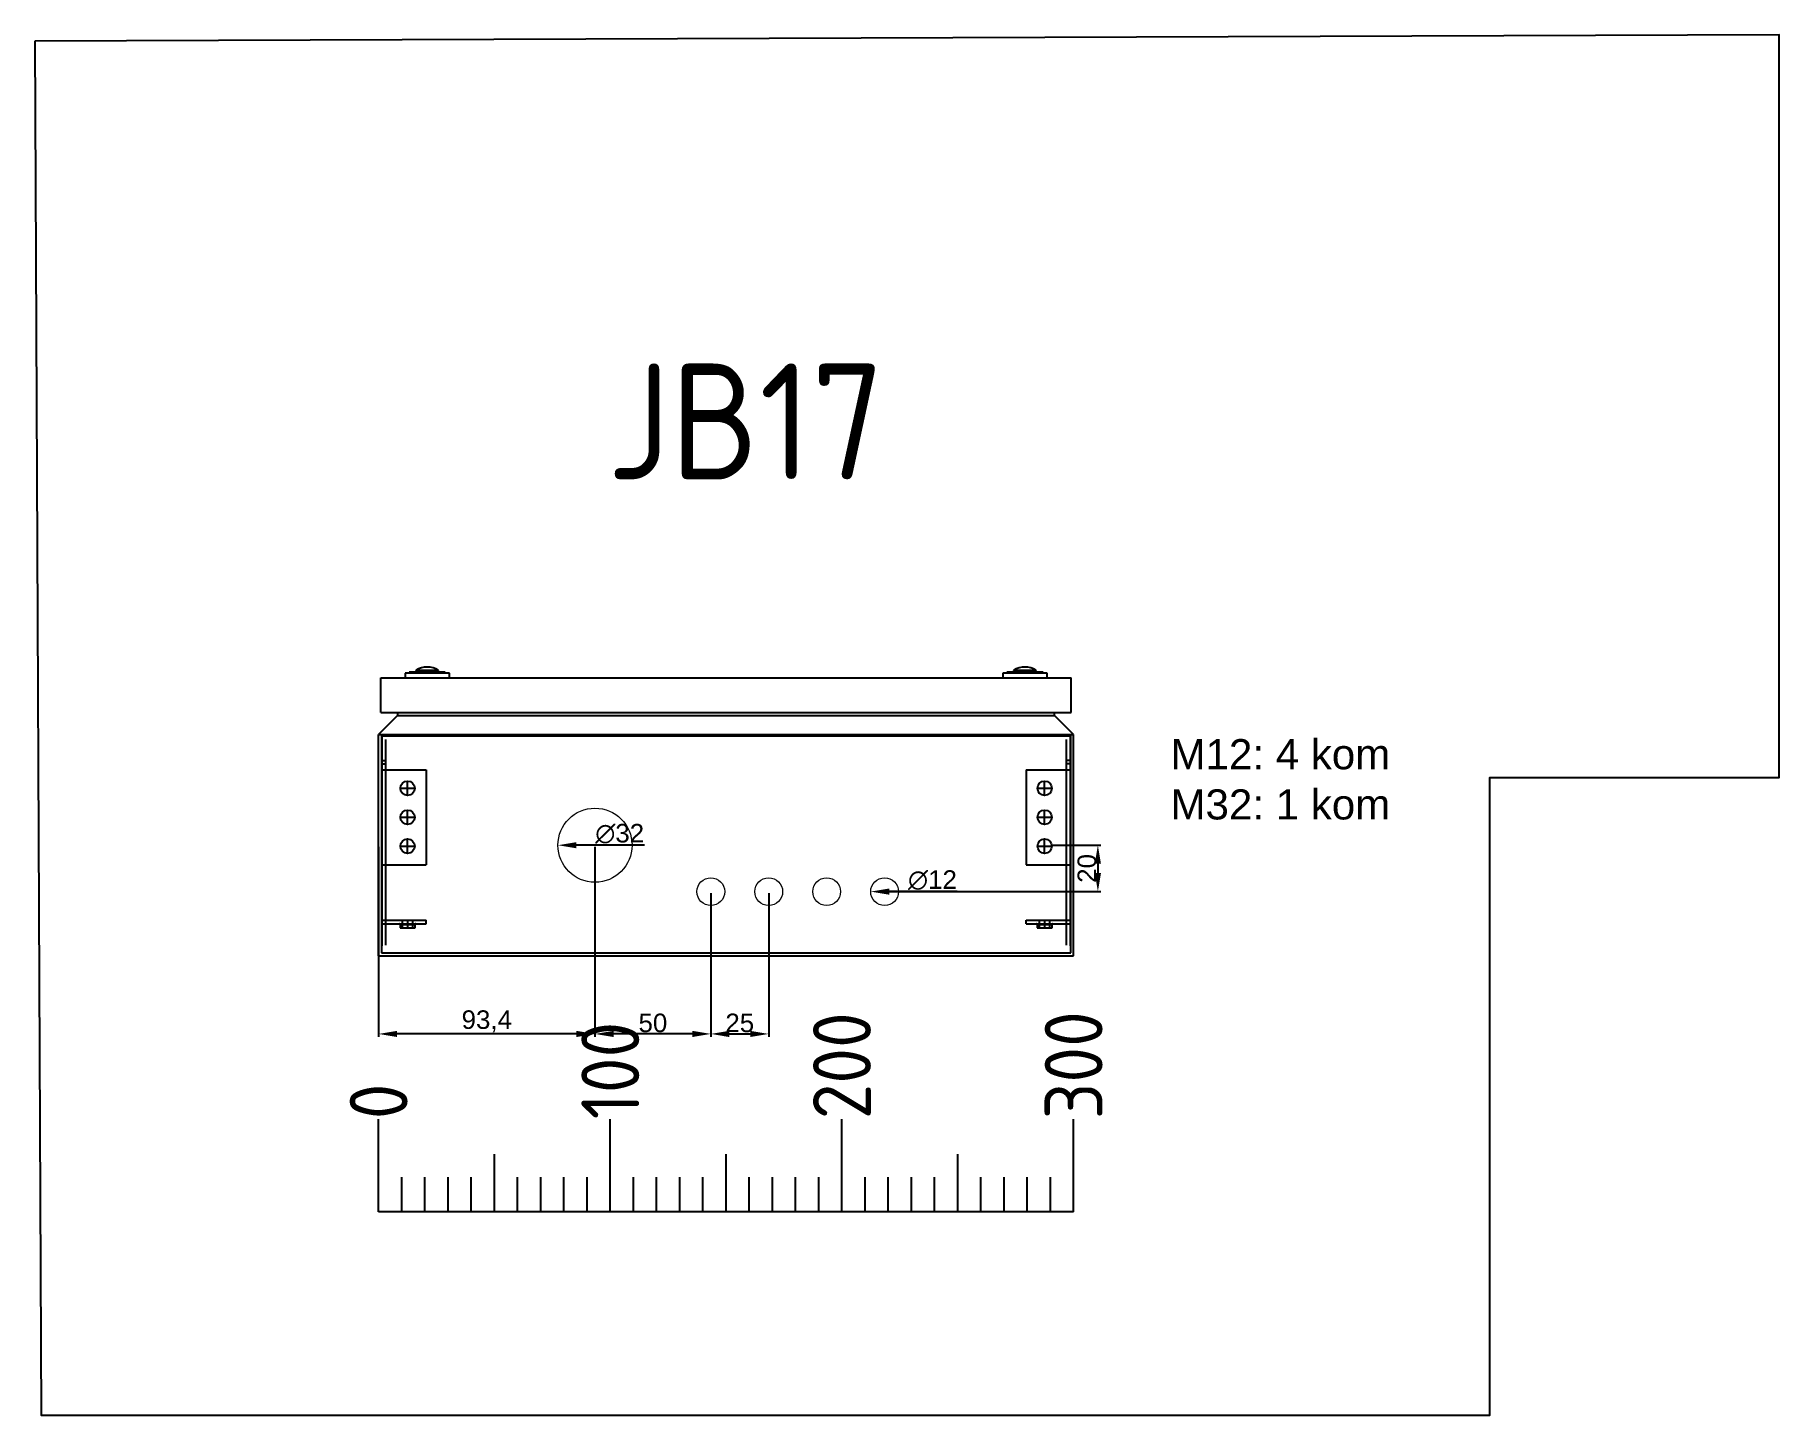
# Model space of a CAD drawing. Header units: millimetres. Extents: x 46697 to 51381, y 25488 to 34806.
# Drawn here: x 50603 to 51356, y 25490 to 26086 of the extents above; entities that cross this region are included whole.
import ezdxf
from ezdxf.enums import TextEntityAlignment as Align

# ---------------------------------------------------------------- set-up
doc = ezdxf.new("R2010")
doc.units = ezdxf.units.MM
doc.layers.add('! NO PLOT !', color=7, linetype='Continuous', true_color=0xff75dd, plot=False)
doc.layers.add('000-KOTIRANJE', color=254, linetype='Continuous', lineweight=5)
doc.layers.add('000-PI-Oprema', color=30, linetype='Continuous', lineweight=5)
doc.layers.add('000-PI-ORMAR', color=51, linetype='Continuous')
doc.layers.add('AUT_TEXT', color=7, linetype='Continuous')
doc.styles.add('PI0', font='isocpeur.ttf', dxfattribs={"width": 0.9})
doc.styles.get("Standard").update_dxf_attribs({"font": 'arial.ttf'})
doc.dimstyles.new('ISO-25-lb', dxfattribs={"dimtxt": 8, "dimasz": 8, "dimexe": 1.25, "dimexo": 0.625, "dimtad": 1, "dimdec": 1, "dimtxsty": 'Standard', "dimcen": 5, "dimadec": 0, "dimazin": 0, "dimtfac": 1, "dimtdec": 1, "dimtmove": 0, "dimatfit": 3, "dimfxl": 1, "dimarcsym": 0})

msp = doc.modelspace()

# ---------------------------------------------------------------- texts
at = {"color": 7, "style": 'PI0', "width": 0.9}
for s, p in [('200', (50951.58, 25617.79)), ('300', (51051.58, 25617.79)), ('100', (50851.58, 25617.79)), ('0', (50751.58, 25617.79))]:
    msp.add_text(s, height=25, rotation=90, dxfattribs=at).set_placement(p, align=Align.MIDDLE_LEFT)
at = {"layer": 'AUT_TEXT', "style": 'PI0', "width": 0.9}
msp.add_text('JB17', height=50, dxfattribs=at).set_placement((50910.12, 25919.05), align=Align.MIDDLE)
at = {"layer": 'AUT_TEXT', "ltscale": 0.25, "insert": (51093.4, 25781.88), "char_height": 13, "attachment_point": 1}
msp.add_mtext_dynamic_manual_height_columns('M12: 4 kom\\PM32: 1 kom', width=120.332, gutter_width=121.68, heights=[105.84], dxfattribs=at)

# ---------------------------------------------------------------- blocks, each defined once
blk = doc.blocks.new('1567.000')
at = {"layer": '! NO PLOT !'}
for p, q in [((49501.52, 33843.04), (49501.52, 33749.29)), ((49501.52, 33843.04), (49799.02, 33843.04)), ((49501.77, 33752.39), (49501.77, 33842.89)), ((49503.27, 33841.39), (49503.27, 33752.65)), ((49797.27, 33752.65), (49797.27, 33841.39)), ((49798.77, 33842.89), (49798.77, 33752.39)), ((49799.02, 33749.29), (49799.02, 33843.04)), ((49501.77, 33832.39), (49503.27, 33832.39)), ((49501.77, 33830.89), (49503.27, 33830.89)), ((49501.77, 33828.39), (49520.77, 33828.39)), ((49520.77, 33828.39), (49520.77, 33787.39)), ((49779.77, 33828.39), (49798.77, 33828.39)), ((49779.77, 33828.39), (49779.77, 33787.39)), ((49798.77, 33832.39), (49797.27, 33832.39)), ((49798.77, 33830.89), (49797.27, 33830.89)), ((49512.77, 33817.13), (49512.77, 33823.64)), ((49787.77, 33817.13), (49787.77, 33823.64)), ((49509.51, 33820.39), (49516.02, 33820.39)), ((49784.51, 33820.39), (49791.02, 33820.39)), ((49509.51, 33807.89), (49516.02, 33807.89)), ((49512.77, 33804.63), (49512.77, 33811.14)), ((49784.51, 33807.89), (49791.02, 33807.89)), ((49787.77, 33804.63), (49787.77, 33811.14)), ((49512.77, 33792.13), (49512.77, 33798.64)), ((49787.77, 33792.13), (49787.77, 33798.64)), ((49509.51, 33795.39), (49516.02, 33795.39)), ((49784.51, 33795.39), (49791.02, 33795.39)), ((49501.77, 33787.39), (49520.77, 33787.39)), ((49779.77, 33787.39), (49798.77, 33787.39)), ((49501.77, 33763.39), (49520.77, 33763.39)), ((49501.77, 33761.89), (49520.77, 33761.89)), ((49509.52, 33761.59), (49509.52, 33760.19)), ((49509.52, 33761.59), (49516.02, 33761.59)), ((49510.47, 33763.39), (49510.47, 33760.19)), ((49512.77, 33763.55), (49512.77, 33760.03)), ((49515.07, 33760.19), (49515.07, 33763.39)), ((49516.02, 33760.19), (49516.02, 33761.59)), ((49520.77, 33761.89), (49520.77, 33763.39)), ((49779.77, 33763.39), (49798.77, 33763.39)), ((49779.77, 33761.89), (49779.77, 33763.39)), ((49779.77, 33761.89), (49798.77, 33761.89)), ((49784.52, 33761.59), (49784.52, 33760.19)), ((49784.52, 33761.59), (49791.02, 33761.59)), ((49785.47, 33763.39), (49785.47, 33760.19)), ((49787.77, 33763.55), (49787.77, 33760.03)), ((49790.07, 33760.19), (49790.07, 33763.39)), ((49791.02, 33760.19), (49791.02, 33761.59)), ((49509.52, 33760.19), (49516.02, 33760.19)), ((49784.52, 33760.19), (49791.02, 33760.19)), ((49501.52, 33749.29), (49799.02, 33749.29))]:
    blk.add_line(p, q, dxfattribs=at)
for centre in [(49512.77, 33820.39), (49787.77, 33820.39), (49512.77, 33807.89), (49787.77, 33807.89), (49512.77, 33795.39), (49787.77, 33795.39)]:
    blk.add_circle(centre, 3.1, dxfattribs=at)
for centre, start, end in [((49509.22, 33761.59), 0, 90), ((49516.32, 33761.59), 90, 180), ((49784.22, 33761.59), 0, 90), ((49791.32, 33761.59), 90, 180)]:
    blk.add_arc(centre, 0.3, start, end, dxfattribs=at)
at = {"layer": '000-PI-ORMAR'}
for p, q in [((49501.27, 33868.04), (49799.27, 33868.04)), ((49501.27, 33853.04), (49501.27, 33868.04)), ((49511.67, 33870.14), (49511.67, 33868.04)), ((49530.87, 33870.14), (49511.67, 33870.14)), ((49513.47, 33870.54), (49513.47, 33870.14)), ((49529.07, 33870.54), (49513.47, 33870.54)), ((49516.37, 33871.27), (49516.37, 33870.54)), ((49526.17, 33871.27), (49516.37, 33871.27)), ((49526.17, 33870.54), (49526.17, 33871.27)), ((49529.07, 33870.14), (49529.07, 33870.54)), ((49530.87, 33868.04), (49530.87, 33870.14)), ((49769.67, 33870.14), (49769.67, 33868.04)), ((49788.87, 33870.14), (49769.67, 33870.14)), ((49771.47, 33870.54), (49771.47, 33870.14)), ((49787.07, 33870.54), (49771.47, 33870.54)), ((49774.37, 33871.27), (49774.37, 33870.54)), ((49784.17, 33871.27), (49774.37, 33871.27)), ((49784.17, 33870.54), (49784.17, 33871.27)), ((49787.07, 33870.14), (49787.07, 33870.54)), ((49788.87, 33868.04), (49788.87, 33870.14)), ((49799.27, 33853.04), (49799.27, 33868.04)), ((49508.47, 33851.76), (49500.27, 33843.56)), ((49501.27, 33853.04), (49799.27, 33853.04)), ((49508.47, 33853.04), (49508.47, 33851.76)), ((49508.47, 33851.76), (49792.07, 33851.76)), ((49792.07, 33851.76), (49792.07, 33853.04)), ((49800.27, 33843.56), (49792.07, 33851.76)), ((49500.27, 33748.04), (49500.27, 33843.56)), ((49500.27, 33843.56), (49800.27, 33843.56)), ((49800.27, 33748.04), (49800.27, 33843.56)), ((49500.27, 33748.04), (49800.27, 33748.04))]:
    blk.add_line(p, q, dxfattribs=at)
for centre in [(49521.27, 33863.72), (49779.27, 33863.72)]:
    blk.add_arc(centre, 9, 57.01329, 122.98671, dxfattribs=at)
blk = doc.blocks.new('*D465')
at = {"layer": '000-KOTIRANJE', "color": 0, "linetype": 'Continuous', "lineweight": -2, "ltscale": 0.25, "transparency": 16777216}
for p, q in [((50751.58, 25735.46), (50751.58, 25653.38)), ((50844.98, 25735.46), (50844.98, 25653.38)), ((50836.98, 25654.63), (50759.58, 25654.63))]:
    blk.add_line(p, q, dxfattribs=at)
at = {"layer": '000-KOTIRANJE', "color": 0, "ltscale": 0.25, "transparency": 16777216}
for points in [[(50759.58, 25655.96), (50759.58, 25653.29), (50751.58, 25654.63)], [(50836.98, 25655.96), (50836.98, 25653.29), (50844.98, 25654.63)]]:
    blk.add_solid(points, dxfattribs=at)
at = {"layer": 'Defpoints', "color": 0, "ltscale": 0.25, "transparency": 16777216}
for p in [(50751.58, 25736.09), (50844.98, 25736.09), (50751.58, 25654.63)]:
    blk.add_point(p, dxfattribs=at)
at = {"layer": '000-KOTIRANJE', "color": 0, "ltscale": 0.25, "transparency": 16777216, "insert": (50798.28, 25660.06), "char_height": 8, "attachment_point": 5}
blk.add_mtext('93,4', dxfattribs=at)
blk = doc.blocks.new('*D466')
at = {"layer": '000-KOTIRANJE', "color": 0, "linetype": 'Continuous', "lineweight": -2, "ltscale": 0.25, "transparency": 16777216}
for p, q in [((50844.98, 25735.46), (50844.98, 25653.38)), ((50894.98, 25715.34), (50894.98, 25653.38)), ((50886.98, 25654.63), (50852.98, 25654.63))]:
    blk.add_line(p, q, dxfattribs=at)
at = {"layer": '000-KOTIRANJE', "color": 0, "ltscale": 0.25, "transparency": 16777216}
for points in [[(50852.98, 25655.96), (50852.98, 25653.29), (50844.98, 25654.63)], [(50886.98, 25655.96), (50886.98, 25653.29), (50894.98, 25654.63)]]:
    blk.add_solid(points, dxfattribs=at)
at = {"layer": 'Defpoints', "color": 0, "ltscale": 0.25, "transparency": 16777216}
for p in [(50844.98, 25736.09), (50894.98, 25715.96), (50844.98, 25654.63)]:
    blk.add_point(p, dxfattribs=at)
at = {"layer": '000-KOTIRANJE', "color": 0, "ltscale": 0.25, "transparency": 16777216, "insert": (50869.98, 25659.34), "char_height": 8, "attachment_point": 5}
blk.add_mtext('50', dxfattribs=at)
blk = doc.blocks.new('*U463')
at = {"layer": '000-PI-Oprema', "ltscale": 0.25}
blk.add_circle((0, 0), 6, dxfattribs=at)
blk = doc.blocks.new('*U464')
at = {"layer": '000-PI-Oprema', "color": 0, "linetype": 'ByBlock', "lineweight": -2, "transparency": 16777216}
for p in [(0, 0), (25, 0), (50, 0), (75, 0)]:
    blk.add_blockref('*U463', p, dxfattribs=at)
blk = doc.blocks.new('*D467')
at = {"layer": '000-KOTIRANJE', "color": 0, "linetype": 'Continuous', "lineweight": -2, "ltscale": 0.25, "transparency": 16777216}
for p, q in [((50894.98, 25715.34), (50894.98, 25653.38)), ((50919.98, 25715.44), (50919.98, 25653.38)), ((50902.98, 25654.63), (50911.98, 25654.63))]:
    blk.add_line(p, q, dxfattribs=at)
at = {"layer": '000-KOTIRANJE', "color": 0, "ltscale": 0.25, "transparency": 16777216}
for points in [[(50902.98, 25655.96), (50902.98, 25653.29), (50894.98, 25654.63)], [(50911.98, 25655.96), (50911.98, 25653.29), (50919.98, 25654.63)]]:
    blk.add_solid(points, dxfattribs=at)
at = {"layer": 'Defpoints', "color": 0, "ltscale": 0.25, "transparency": 16777216}
for p in [(50894.98, 25715.96), (50919.98, 25716.06), (50919.98, 25654.63)]:
    blk.add_point(p, dxfattribs=at)
at = {"layer": '000-KOTIRANJE', "color": 0, "ltscale": 0.25, "transparency": 16777216, "insert": (50907.48, 25659.34), "char_height": 8, "attachment_point": 5}
blk.add_mtext('25', dxfattribs=at)
blk = doc.blocks.new('*D468')
at = {"layer": '000-KOTIRANJE', "color": 0, "linetype": 'Continuous', "lineweight": -2, "ltscale": 0.25, "transparency": 16777216}
for p, q in [((51041.85, 25736.09), (51063.3, 25736.09)), ((51062.05, 25728.09), (51062.05, 25724.06)), ((50970.61, 25716.06), (51063.3, 25716.06))]:
    blk.add_line(p, q, dxfattribs=at)
at = {"layer": '000-KOTIRANJE', "color": 0, "ltscale": 0.25, "transparency": 16777216}
for points in [[(51060.72, 25728.09), (51063.39, 25728.09), (51062.05, 25736.09)], [(51060.72, 25724.06), (51063.39, 25724.06), (51062.05, 25716.06)]]:
    blk.add_solid(points, dxfattribs=at)
at = {"layer": 'Defpoints', "color": 0, "ltscale": 0.25, "transparency": 16777216}
for p in [(51041.22, 25736.09), (50969.98, 25716.06), (51062.05, 25716.06)]:
    blk.add_point(p, dxfattribs=at)
at = {"layer": '000-KOTIRANJE', "color": 0, "ltscale": 0.25, "transparency": 16777216, "insert": (51057.34, 25726.08), "char_height": 8, "attachment_point": 5, "rotation": 90}
blk.add_mtext('20', dxfattribs=at)
blk = doc.blocks.new('*D470')
at = {"layer": '000-KOTIRANJE', "color": 0, "linetype": 'Continuous', "lineweight": -2, "ltscale": 0.25, "transparency": 16777216}
blk.add_line((50866.31, 25736.09), (50836.98, 25736.09), dxfattribs=at)
at = {"layer": '000-KOTIRANJE', "color": 0, "ltscale": 0.25, "transparency": 16777216}
blk.add_solid([(50836.98, 25737.42), (50836.98, 25734.76), (50828.98, 25736.09)], dxfattribs=at)
at = {"layer": 'Defpoints', "color": 0, "ltscale": 0.25, "transparency": 16777216}
for p in [(50828.98, 25736.09), (50860.98, 25736.09)]:
    blk.add_point(p, dxfattribs=at)
at = {"layer": '000-KOTIRANJE', "color": 0, "ltscale": 0.25, "transparency": 16777216, "insert": (50855.65, 25741.02), "char_height": 8, "attachment_point": 5}
blk.add_mtext('∅32', dxfattribs=at)
blk = doc.blocks.new('*D469')
at = {"layer": '000-KOTIRANJE', "color": 0, "linetype": 'Continuous', "lineweight": -2, "ltscale": 0.25, "transparency": 16777216}
blk.add_line((51001.31, 25716.06), (50971.98, 25716.06), dxfattribs=at)
at = {"layer": '000-KOTIRANJE', "color": 0, "ltscale": 0.25, "transparency": 16777216}
blk.add_solid([(50971.98, 25717.4), (50971.98, 25714.73), (50963.98, 25716.06)], dxfattribs=at)
at = {"layer": 'Defpoints', "color": 0, "ltscale": 0.25, "transparency": 16777216}
for p in [(50963.98, 25716.06), (50975.98, 25716.06)]:
    blk.add_point(p, dxfattribs=at)
at = {"layer": '000-KOTIRANJE', "color": 0, "ltscale": 0.25, "transparency": 16777216, "insert": (50990.65, 25721), "char_height": 8, "attachment_point": 5}
blk.add_mtext('∅12', dxfattribs=at)

# ---------------------------------------------------------------- dimensions: what is measured, and where the dimension line sits
at = {"layer": '000-KOTIRANJE', "ltscale": 0.25}
for p1, p2, picture, middle in [((50860.98, 25736.09), (50828.98, 25736.09), '*D470', (50855.65, 25736.09)), ((50975.98, 25716.06), (50963.98, 25716.06), '*D469', (50990.65, 25716.06))]:
    dim = msp.add_diameter_dim_2p(p1=p1, p2=p2, dimstyle='ISO-25-lb', dxfattribs=at)
    dim.commit()
    dim.dimension.update_dxf_attribs({"geometry": picture, "text_midpoint": middle, "dimtype": 163})
for base, p1, p2, picture, middle in [((50751.58, 25654.63), (50844.98, 25736.09), (50751.58, 25736.09), '*D465', (50798.28, 25660.06)), ((50844.98, 25654.63), (50894.98, 25715.96), (50844.98, 25736.09), '*D466', (50869.98, 25659.34)), ((50919.98, 25654.63), (50894.98, 25715.96), (50919.98, 25716.06), '*D467', (50907.48, 25659.34))]:
    dim = msp.add_linear_dim(base=base, p1=p1, p2=p2, dimstyle='ISO-25-lb', dxfattribs=at)
    dim.commit()
    dim.dimension.update_dxf_attribs({"geometry": picture, "text_midpoint": middle})
dim = msp.add_linear_dim(base=(51062.05, 25716.06), p1=(51041.22, 25736.09), p2=(50969.98, 25716.06), angle=90, dimstyle='ISO-25-lb', dxfattribs=at)
dim.commit()
dim.dimension.update_dxf_attribs({"geometry": '*D468', "text_midpoint": (51057.34, 25726.08)})

# ---------------------------------------------------------------- linework, layer by layer
at = {"layer": '! NO PLOT !', "ltscale": 0.25}
msp.add_lwpolyline([(50603.21, 26083.11), (50605.99, 25490.09), (51231.18, 25490.09), (51231.18, 25765.34), (51356.12, 25765.34), (51356.12, 26085.88), (50603.21, 26083.11)], dxfattribs=at)
at = {"color": 7}
for p, q in [((50751.58, 25577.79), (50751.58, 25617.79)), ((50851.58, 25577.79), (50851.58, 25617.79)), ((50951.58, 25577.79), (50951.58, 25617.79)), ((50951.58, 25577.79), (50951.58, 25617.79)), ((50951.58, 25577.79), (50951.58, 25617.79)), ((50951.58, 25577.79), (50951.58, 25617.79)), ((50951.58, 25577.79), (50951.58, 25617.79)), ((50951.58, 25577.79), (50951.58, 25617.79)), ((50951.58, 25577.79), (50951.58, 25617.79)), ((50951.58, 25577.79), (50951.58, 25617.79)), ((51051.58, 25577.79), (51051.58, 25617.79)), ((50801.58, 25577.79), (50801.58, 25602.79)), ((50901.58, 25577.79), (50901.58, 25602.79)), ((51001.58, 25577.79), (51001.58, 25602.79)), ((50761.58, 25577.79), (50761.58, 25592.79)), ((50771.58, 25577.79), (50771.58, 25592.79)), ((50781.58, 25577.79), (50781.58, 25592.79)), ((50791.58, 25577.79), (50791.58, 25592.79)), ((50811.58, 25577.79), (50811.58, 25592.79)), ((50821.58, 25577.79), (50821.58, 25592.79)), ((50831.58, 25577.79), (50831.58, 25592.79)), ((50841.58, 25577.79), (50841.58, 25592.79)), ((50861.58, 25577.79), (50861.58, 25592.79)), ((50871.58, 25577.79), (50871.58, 25592.79)), ((50881.58, 25577.79), (50881.58, 25592.79)), ((50891.58, 25577.79), (50891.58, 25592.79)), ((50911.58, 25577.79), (50911.58, 25592.79)), ((50921.58, 25577.79), (50921.58, 25592.79)), ((50931.58, 25577.79), (50931.58, 25592.79)), ((50941.58, 25577.79), (50941.58, 25592.79)), ((50961.58, 25577.79), (50961.58, 25592.79)), ((50971.58, 25577.79), (50971.58, 25592.79)), ((50981.58, 25577.79), (50981.58, 25592.79)), ((50991.58, 25577.79), (50991.58, 25592.79)), ((51011.58, 25577.79), (51011.58, 25592.79)), ((51021.58, 25577.79), (51021.58, 25592.79)), ((51031.58, 25577.79), (51031.58, 25592.79)), ((51041.58, 25577.79), (51041.58, 25592.79)), ((51051.58, 25577.79), (50751.58, 25577.79))]:
    msp.add_line(p, q, dxfattribs=at)
at = {"layer": '000-PI-Oprema', "ltscale": 0.25}
msp.add_circle((50844.98, 25736.09), 16, dxfattribs=at)

# ---------------------------------------------------------------- block references
at = {"layer": '000-PI-Oprema'}
for name, p in [('1567.000', (1251.31, -8059.71)), ('*U464', (50894.98, 25716.06))]:
    msp.add_blockref(name, p, dxfattribs=at)

msp.set_redraw_order([(e.dxf.handle, doc.entitydb.next_handle()) for e in msp.query("TEXT MTEXT ATTDEF DIMENSION ARC_DIMENSION")])  # texts and dimensions are drawn at this point

doc.saveas('drawing.dxf')
